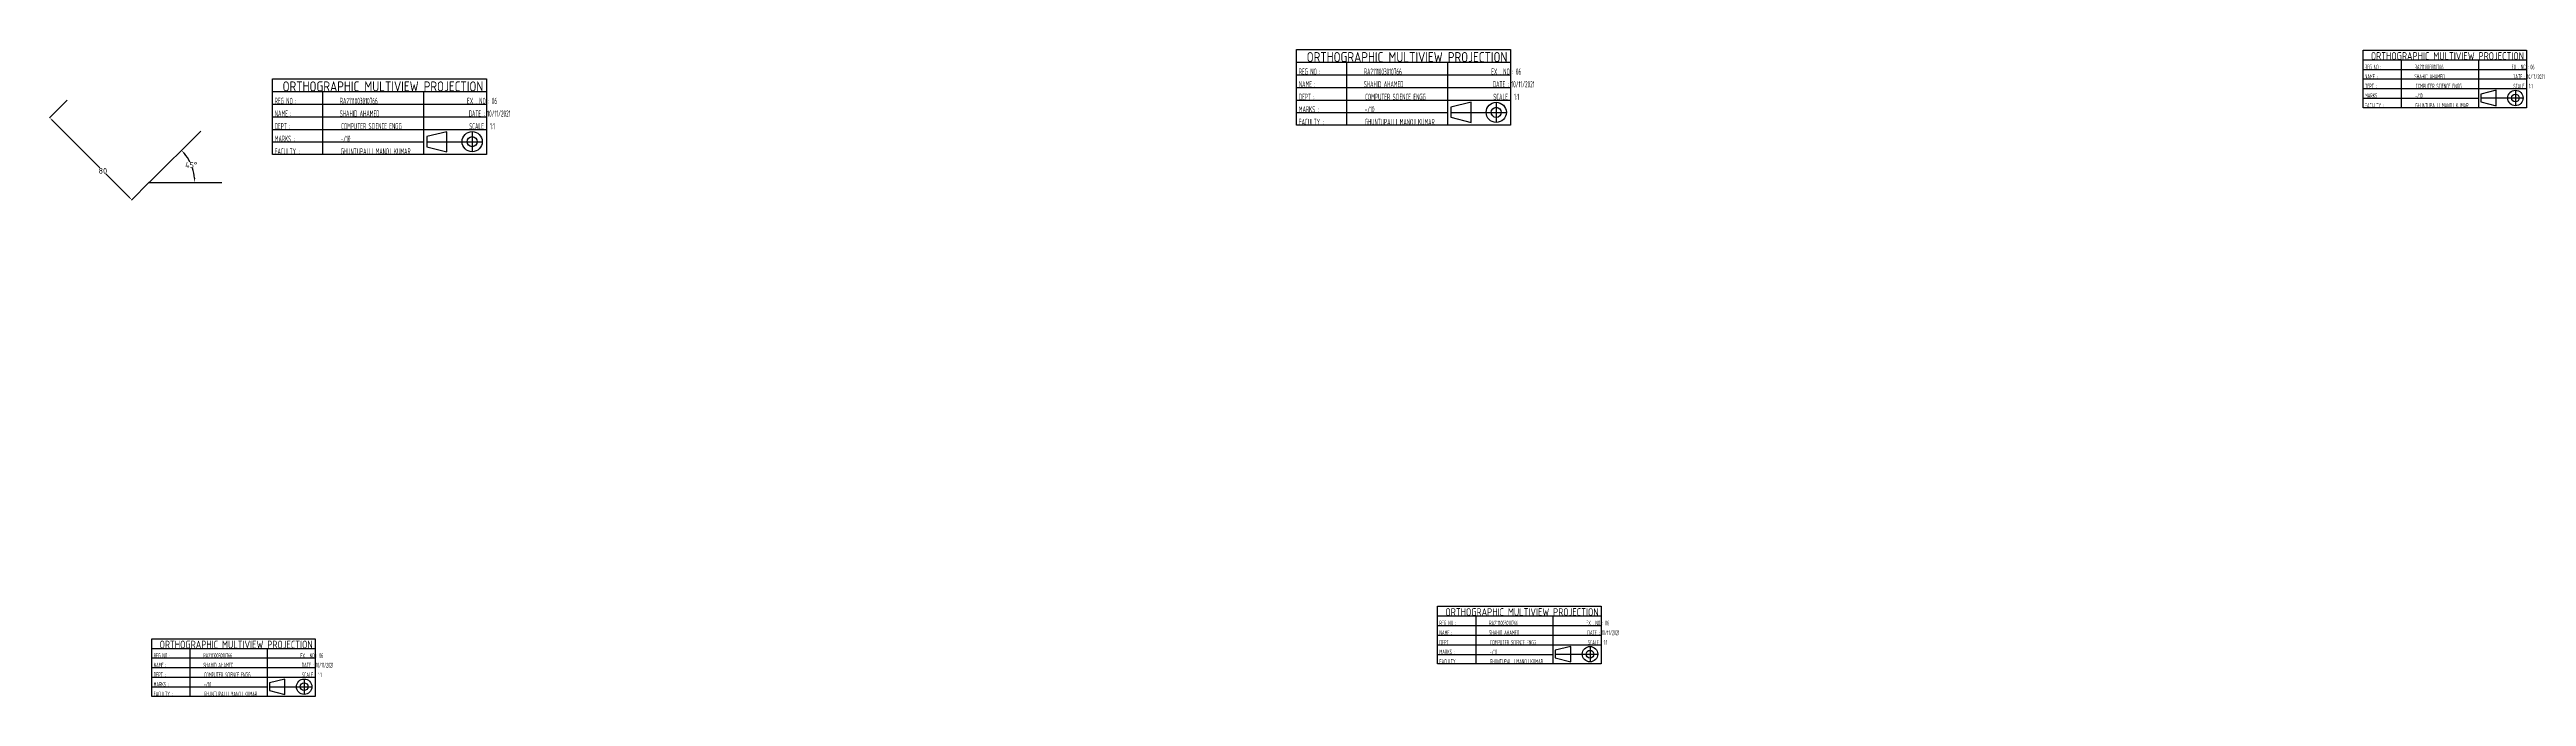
# Model space of a CAD drawing. Header units: millimetres. Extents: x 56 to 1763, y 147 to 593.
import ezdxf

# ---------------------------------------------------------------- set-up
doc = ezdxf.new("R2010")
doc.units = ezdxf.units.MM
doc.header["$MEASUREMENT"] = 0
doc.styles.get("Standard").update_dxf_attribs({"font": 'ISOCPEUR.TTF', "height": 4})
doc.dimstyles.get("Standard").update_dxf_attribs({"dimtxt": 4, "dimasz": 3, "dimexe": 0.18, "dimexo": 0.0625, "dimgap": 0.09, "dimtad": 0, "dimtih": 1, "dimtoh": 1, "dimdec": 0, "dimzin": 0, "dimdsep": 46, "dimtxsty": 'Standard', "dimcen": 0.09, "dimadec": 0, "dimazin": 0, "dimtfac": 1, "dimtdec": 0, "dimtofl": 0, "dimtmove": 0, "dimatfit": 3, "dimfxl": 1, "dimtolj": 1, "dimtzin": 0, "dimarcsym": 0})

# ---------------------------------------------------------------- blocks, each defined once
blk = doc.blocks.new('*D1')
at = {"color": 0, "lineweight": -2, "transparency": 16777216}
for p, q in [((68.3, 557.8), (56.2, 545.7)), ((58.4, 543.7), (90.8, 511.3)), ((110.7, 491.4), (95, 507.1)), ((124.9, 501.3), (112.7, 489.1))]:
    blk.add_line(p, q, dxfattribs=at)
at = {"color": 0, "transparency": 16777216}
for points in [[(58.8, 544), (58.1, 543.3), (56.3, 545.8)], [(111.1, 491.7), (110.4, 491), (112.9, 489.2)]]:
    blk.add_solid(points, dxfattribs=at)
at = {"layer": 'Defpoints', "color": 0, "transparency": 16777216}
for p in [(68.4, 557.9, 182.6), (124.9, 501.3, 182.6), (112.9, 489.2)]:
    blk.add_point(p, dxfattribs=at)
at = {"color": 0, "transparency": 16777216, "insert": (92.9, 509.2), "char_height": 4, "attachment_point": 5}
blk.add_mtext('\\A1;80', dxfattribs=at)
blk = doc.blocks.new('*D3')
at = {"color": 0, "lineweight": -2, "transparency": 16777216}
for start, end in [(26.7084, 39.5068), (5.4932, 18.4161)]:
    blk.add_arc((124.9, 501.2), 31.3, start, end, dxfattribs=at)
at = {"color": 0, "transparency": 16777216}
for points in [[(148.7, 520.8), (149.4, 521.5), (147, 523.4)], [(156.6, 504.3), (155.6, 504.2), (156.2, 501.2)]]:
    blk.add_solid(points, dxfattribs=at)
at = {"layer": 'Defpoints', "color": 0, "transparency": 16777216}
for p in [(160.3, 536.6), (124.9, 501.2), (124.9, 501.2), (155.1, 509.4), (174.9, 501.2)]:
    blk.add_point(p, dxfattribs=at)
at = {"color": 0, "transparency": 16777216, "insert": (153.8, 513.2), "char_height": 4, "attachment_point": 5}
blk.add_mtext('\\A1;45°', dxfattribs=at)

msp = doc.modelspace()

# ---------------------------------------------------------------- linework, layer by layer
for p, q in [((915.4, 540.7), (915.4, 592.8)), ((915.4, 592.8), (1063, 592.8)), ((915.4, 584.1), (1063, 584.1)), ((950.2, 540.7), (950.2, 584.1)), ((1019.6, 584.1), (1019.6, 540.7)), ((1063, 592.8), (1063, 540.7)), ((1650.4, 552.6), (1650.4, 592.4)), ((1650.4, 592.4), (1763, 592.4)), ((1650.4, 585.7), (1763, 585.7)), ((1676.9, 552.6), (1676.9, 585.7)), ((1729.9, 585.7), (1729.9, 552.6)), ((1763, 592.4), (1763, 552.6)), ((209.7, 520.4), (209.7, 572.5)), ((209.7, 572.5), (357.3, 572.5)), ((209.7, 563.9), (357.3, 563.9)), ((244.5, 520.4), (244.5, 563.9)), ((313.9, 563.9), (313.9, 520.4)), ((357.3, 572.5), (357.3, 520.4)), ((915.4, 575.4), (1063, 575.4)), ((915.4, 566.7), (1063, 566.7)), ((1650.4, 579.1), (1763, 579.1)), ((1650.4, 572.5), (1763, 572.5)), ((1650.4, 565.9), (1763, 565.9)), ((1742.2, 564.7), (1731.6, 562)), ((1742.2, 554.1), (1742.2, 564.7)), ((1755.4, 564.7), (1755.4, 554.1)), ((209.7, 555.2), (357.3, 555.2)), ((209.7, 546.5), (357.3, 546.5)), ((915.4, 558), (1063, 558)), ((915.4, 549.4), (1019.6, 549.4)), ((1035.7, 556.5), (1021.8, 553)), ((1021.8, 553), (1021.8, 546.1)), ((1021.8, 549.5), (1060, 549.5)), ((1035.7, 542.6), (1035.7, 556.5)), ((1053.1, 556.5), (1053.1, 542.6)), ((1650.4, 559.3), (1729.9, 559.3)), ((1763, 552.6), (1650.4, 552.6)), ((1731.6, 562), (1731.6, 556.7)), ((1731.6, 559.4), (1760.7, 559.4)), ((1731.6, 556.7), (1742.2, 554.1)), ((124.9, 501.2), (160.3, 536.6)), ((209.7, 537.8), (357.3, 537.8)), ((330, 536.2), (316.1, 532.8)), ((316.1, 532.8), (316.1, 525.8)), ((316.1, 529.3), (354.3, 529.3)), ((330, 522.4), (330, 536.2)), ((347.4, 536.2), (347.4, 522.4)), ((1063, 540.7), (915.4, 540.7)), ((1021.8, 546.1), (1035.7, 542.6)), ((209.7, 529.1), (313.9, 529.1)), ((357.3, 520.4), (209.7, 520.4)), ((316.1, 525.8), (330, 522.4)), ((124.9, 501.2), (174.9, 501.2)), ((1012.7, 169.5), (1012.7, 209.2)), ((1012.7, 209.2), (1125.3, 209.2)), ((1125.3, 209.2), (1125.3, 169.5)), ((1012.7, 202.6), (1125.3, 202.6)), ((1012.7, 196), (1125.3, 196)), ((1012.7, 189.3), (1125.3, 189.3)), ((1039.2, 169.5), (1039.2, 202.6)), ((1092.2, 202.6), (1092.2, 169.5)), ((126.6, 147.1), (126.6, 186.8)), ((126.6, 186.8), (239.2, 186.8)), ((126.6, 180.2), (239.2, 180.2)), ((126.6, 173.6), (239.2, 173.6)), ((153.1, 147.1), (153.1, 180.2)), ((206.1, 180.2), (206.1, 147.1)), ((239.2, 186.8), (239.2, 147.1)), ((1012.7, 182.7), (1125.3, 182.7)), ((1012.7, 176.1), (1092.2, 176.1)), ((1104.4, 181.5), (1093.8, 178.9)), ((1093.8, 178.9), (1093.8, 173.6)), ((1093.8, 176.2), (1123, 176.2)), ((1093.8, 173.6), (1104.4, 170.9)), ((1104.4, 170.9), (1104.4, 181.5)), ((1117.7, 181.5), (1117.7, 170.9)), ((126.6, 167), (239.2, 167)), ((126.6, 160.3), (239.2, 160.3)), ((126.6, 153.7), (206.1, 153.7)), ((218.3, 159.1), (207.7, 156.5)), ((207.7, 156.5), (207.7, 151.2)), ((207.7, 153.8), (236.9, 153.8)), ((218.3, 148.5), (218.3, 159.1)), ((231.6, 159.1), (231.6, 148.5)), ((1125.3, 169.5), (1012.7, 169.5)), ((239.2, 147.1), (126.6, 147.1)), ((207.7, 151.2), (218.3, 148.5))]:
    msp.add_line(p, q)
for centre, radius in [((1755.4, 559.4), 5.3), ((1053.1, 549.5), 6.95), ((1053.1, 549.5), 3.47), ((1755.4, 559.4), 2.65), ((347.4, 529.3), 6.95), ((347.4, 529.3), 3.47), ((1117.7, 176.2), 5.3), ((1117.7, 176.2), 2.65), ((231.6, 153.8), 5.3), ((231.6, 153.8), 2.65)]:
    msp.add_circle(centre, radius)

# ---------------------------------------------------------------- texts
for s, height, width, p in [('  ORTHOGRAPHIC MULTIVIEW PROJECTION', 6.946, 0.8, (915.4, 584.1)), (' REG NO :                  RA2111003010766                                     EX . NO : 06', 3.312, 0.5, (1650.4, 579.1)), ('  ORTHOGRAPHIC MULTIVIEW PROJECTION', 5.299, 0.8, (1650.4, 585.7)), ('  ORTHOGRAPHIC MULTIVIEW PROJECTION', 6.946, 0.8, (209.7, 563.9)), (' REG NO :                  RA2111003010766                                     EX . NO : 06', 4.341, 0.5, (915.4, 575.4)), (' NAME :                    SHAHID AHAMED                                     DATE : 10/11/2021', 4.341, 0.5, (915.4, 566.7)), (' NAME :                    SHAHID AHAMED                                     DATE : 10/11/2021', 3.312, 0.5, (1650.4, 572.5)), (' DEPT :                     COMPUTER SCIENCE ENGG                            SCALE : 1:1', 3.312, 0.5, (1650.4, 565.9)), (' REG NO :                  RA2111003010766                                     EX . NO : 06', 4.341, 0.5, (209.7, 555.2)), (' NAME :                    SHAHID AHAMED                                     DATE : 10/11/2021', 4.341, 0.5, (209.7, 546.5)), (' DEPT :                     COMPUTER SCIENCE ENGG                            SCALE : 1:1', 4.341, 0.5, (915.4, 558)), (' MARKS :                   -/10', 4.341, 0.5, (915.4, 549.4)), (' MARKS :                   -/10', 3.312, 0.5, (1650.4, 559.3)), (' FACULTY :                 GHUNTUPALLI MANOJ KUMAR', 3.312, 0.5, (1650.4, 552.6)), (' DEPT :                     COMPUTER SCIENCE ENGG                            SCALE : 1:1', 4.341, 0.5, (209.7, 537.8)), (' MARKS :                   -/10', 4.341, 0.5, (209.7, 529.1)), (' FACULTY :                 GHUNTUPALLI MANOJ KUMAR', 4.341, 0.5, (915.4, 540.7)), (' FACULTY :                 GHUNTUPALLI MANOJ KUMAR', 4.341, 0.5, (209.7, 520.4)), ('  ORTHOGRAPHIC MULTIVIEW PROJECTION', 5.299, 0.8, (1012.7, 202.6)), (' REG NO :                  RA2111003010766                                     EX . NO : 06', 3.312, 0.5, (1012.7, 196)), (' NAME :                    SHAHID AHAMED                                     DATE : 10/11/2021', 3.312, 0.5, (1012.7, 189.3)), (' REG NO :                  RA2111003010766                                     EX . NO : 06', 3.312, 0.5, (126.6, 173.6)), ('  ORTHOGRAPHIC MULTIVIEW PROJECTION', 5.299, 0.8, (126.6, 180.2)), (' DEPT :                     COMPUTER SCIENCE ENGG                            SCALE : 1:1', 3.312, 0.5, (1012.7, 182.7)), (' MARKS :                   -/10', 3.312, 0.5, (1012.7, 176.1)), (' FACULTY :                 GHUNTUPALLI MANOJ KUMAR', 3.312, 0.5, (1012.7, 169.5)), (' NAME :                    SHAHID AHAMED                                     DATE : 10/11/2021', 3.312, 0.5, (126.6, 167)), (' DEPT :                     COMPUTER SCIENCE ENGG                            SCALE : 1:1', 3.312, 0.5, (126.6, 160.3)), (' MARKS :                   -/10', 3.312, 0.5, (126.6, 153.7)), (' FACULTY :                 GHUNTUPALLI MANOJ KUMAR', 3.312, 0.5, (126.6, 147.1))]:
    msp.add_text(s, height=height, dxfattribs=dict(width=width)).set_placement(p)

# ---------------------------------------------------------------- dimensions: what is measured, and where the dimension line sits
dim = msp.add_linear_dim(base=(112.9, 489.2), p1=(68.4, 557.9, 182.6), p2=(124.9, 501.3, 182.6), angle=315, dimstyle='Standard')
dim.commit()
dim.dimension.update_dxf_attribs({"geometry": '*D1', "text_midpoint": (92.9, 509.2), "dimtype": 161})
dim = msp.add_angular_dim_2l(base=(155.1, 509.4), line1=((124.9, 501.2), (174.9, 501.2)), line2=((124.9, 501.2), (160.3, 536.6)), dimstyle='Standard')
dim.commit()
dim.dimension.update_dxf_attribs({"geometry": '*D3', "text_midpoint": (153.8, 513.2)})

doc.saveas('drawing.dxf')
